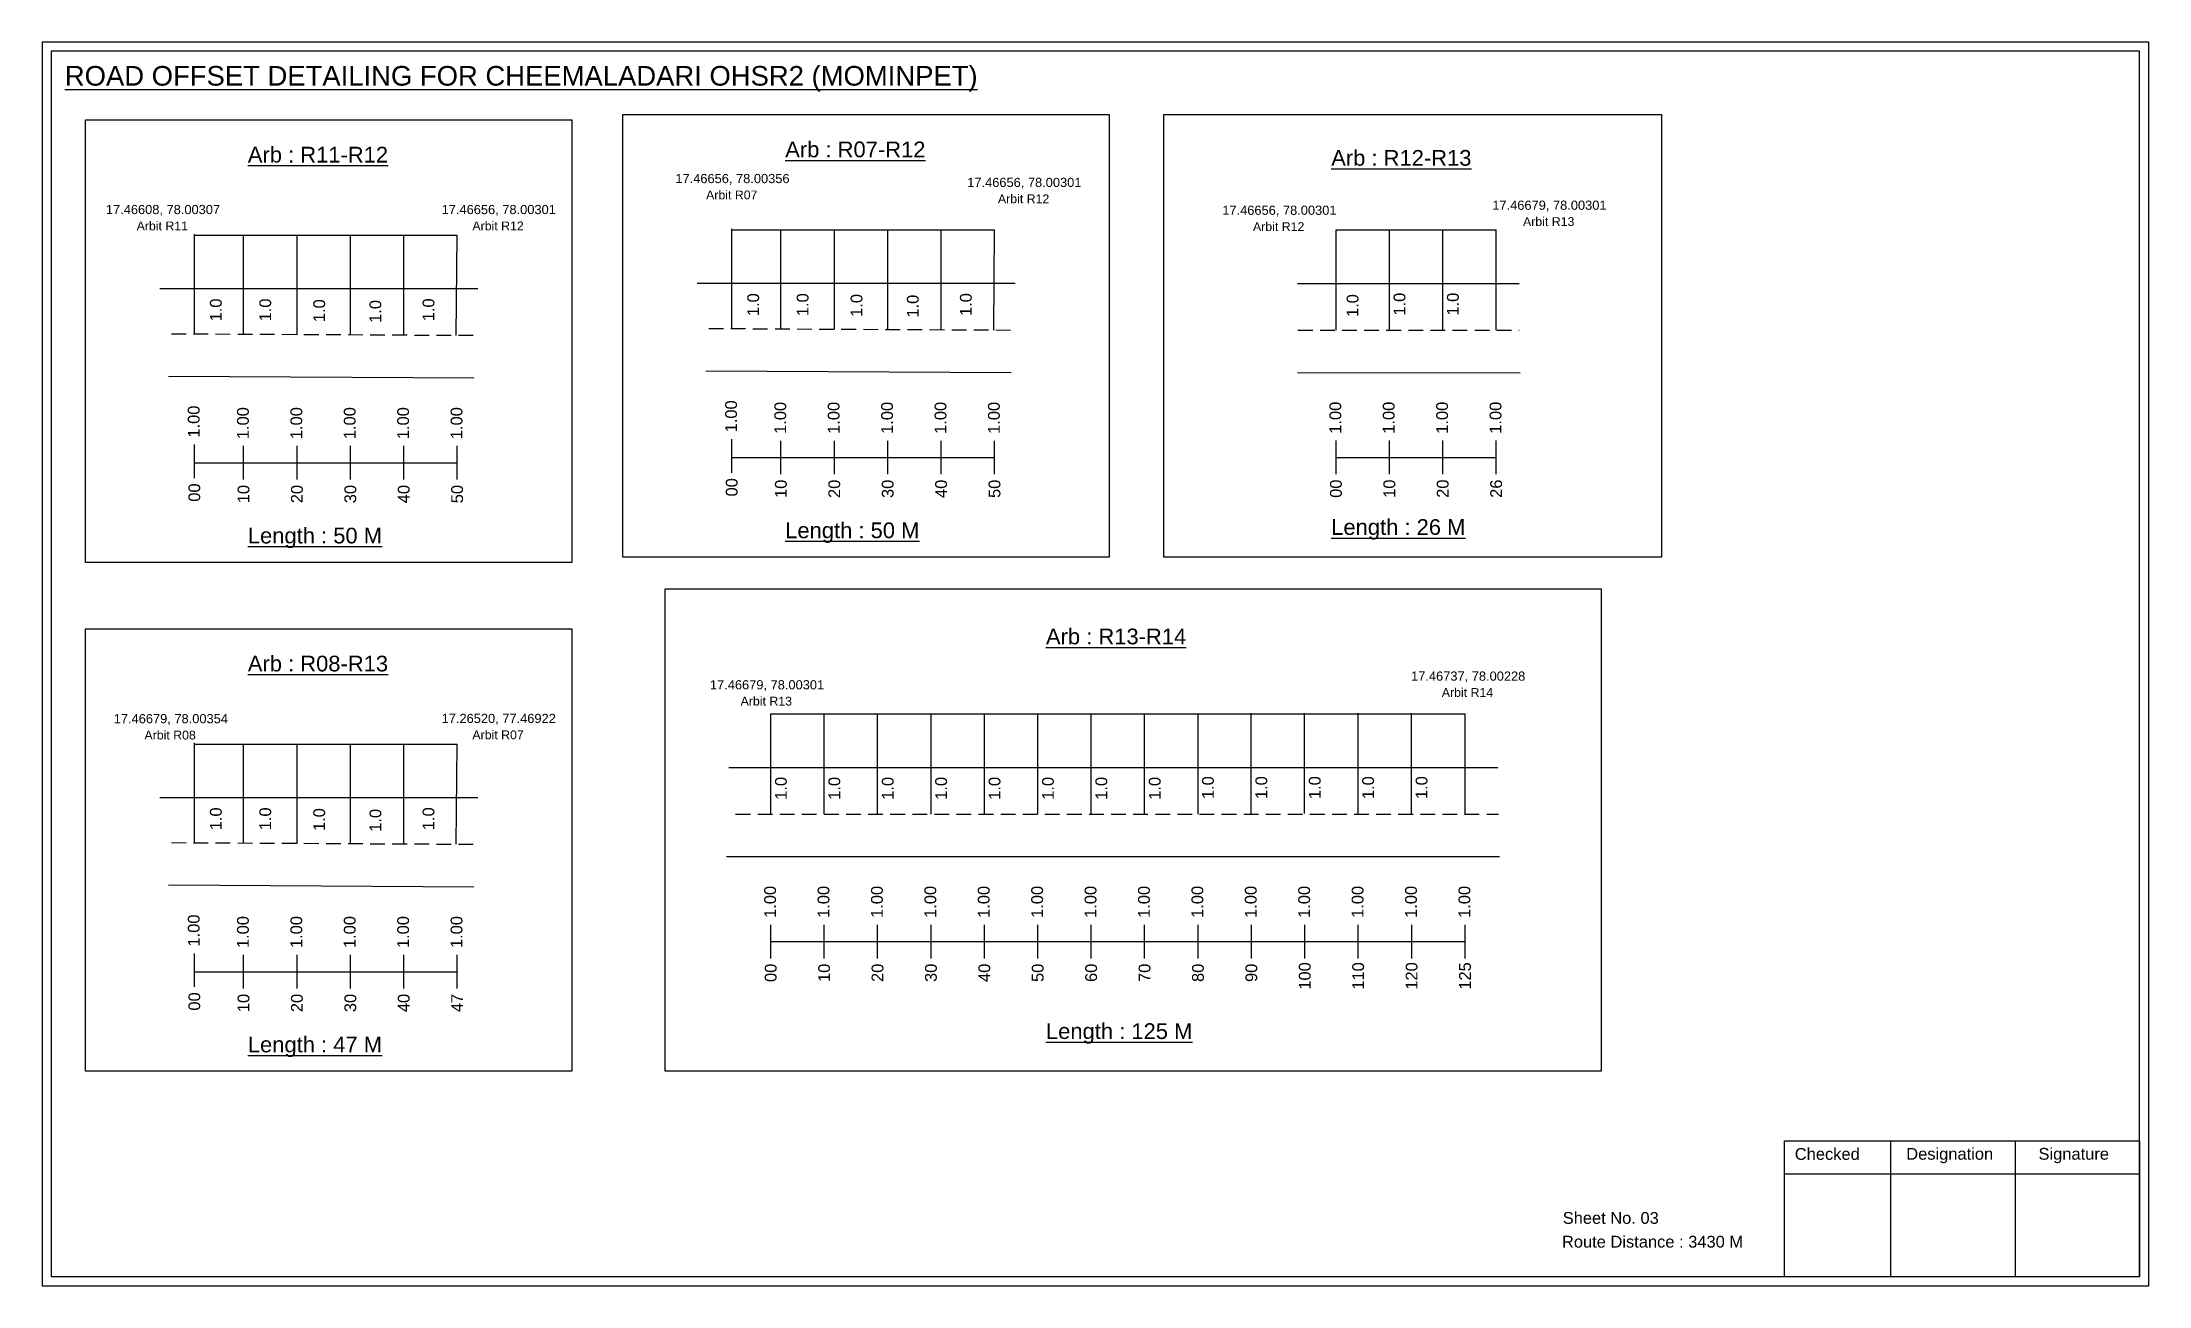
# Model space of a CAD drawing. Header units: inches. Extents: x 183 to 7161, y 301 to 1786.
# Drawn here: x 4615 to 5152, y 369 to 685 of the extents above; entities that cross this region are included whole.
import ezdxf

# ---------------------------------------------------------------- set-up
doc = ezdxf.new("R2010")
doc.units = ezdxf.units.IN
doc.header["$MEASUREMENT"] = 0
doc.linetypes.add('DASHED2', pattern=[0.375, 0.25, -0.125])
for name, color, linetype in [('PDF_Geometry', 7, 'Continuous'), ('PDF_Text', 5, 'Continuous'), ('pipe', 5, 'Continuous')]:
    doc.layers.add(name, color=color, linetype=linetype)
doc.styles.add('PDF Arial', font='arial.ttf')
doc.styles.get("Standard").update_dxf_attribs({"font": 'arial.ttf'})

msp = doc.modelspace()

# ---------------------------------------------------------------- texts
at = {"color": 242, "true_color": 0xcd2027}
for s, height, p in [('%%UROAD OFFSET DETAILING FOR CHEEMALADARI OHSR2 (MOMINPET)', 5, (4621.26, 674.28)), ('%%UArb : R07-R12', 4, (4804.7, 656.04)), ('%%UArb : R11-R12', 4, (4667.86, 654.7)), ('%%UArb : R12-R13', 4, (4943.74, 653.88)), ('%%ULength : 26 M', 4, (4943.74, 559.88)), ('%%ULength : 50 M', 4, (4667.86, 557.7)), ('%%ULength : 50 M', 4, (4804.7, 559.04)), ('%%UArb : R13-R14', 4, (4871.1, 532.01)), ('%%UArb : R08-R13', 4, (4667.86, 525.11)), ('%%ULength : 125 M', 4, (4871.1, 431.51)), ('%%ULength : 47 M', 4, (4667.86, 428.11))]:
    msp.add_text(s, height=height, dxfattribs=at).set_placement(p)
at = {"color": 5}
for s, height, p in [('17.46656, 78.00356', 2.34, (4776.73, 649.45)), ('17.46656, 78.00301', 2.34, (4851.05, 648.46)), ('17.46608, 78.00307', 2.34, (4631.71, 641.56)), ('17.46656, 78.00301', 2.34, (4717.21, 641.56)), ('Arbit R07', 2.246, (4784.55, 645.32)), ('Arbit R12', 2.246, (4858.87, 644.34)), ('17.46679, 78.00301', 2.34, (4984.76, 642.66)), ('Arbit R11', 2.246, (4639.54, 637.43)), ('Arbit R12', 2.246, (4725.04, 637.43)), ('17.46656, 78.00301', 2.34, (4916, 641.38)), ('Arbit R12', 2.246, (4923.82, 637.25)), ('Arbit R13', 2.246, (4992.58, 638.53)), ('17.46679, 78.00301', 2.34, (4785.53, 520.54)), ('17.46737, 78.00228', 2.34, (4964.08, 522.75)), ('Arbit R14', 2.246, (4971.9, 518.63)), ('Arbit R13', 2.246, (4793.35, 516.42)), ('17.46679, 78.00354', 2.34, (4633.71, 511.91)), ('Arbit R08', 2.246, (4641.53, 507.78)), ('17.26520, 77.46922', 2.34, (4717.21, 511.97)), ('Arbit R07', 2.246, (4725.04, 507.84))]:
    msp.add_text(s, height=height, dxfattribs=at).set_placement(p)
for p in [(4661.21, 614.24), (4673.79, 614.24), (4687.53, 614.05), (4701.84, 613.86), (4715.36, 614.27), (4798.05, 615.58), (4810.63, 615.58), (4824.36, 615.39), (4838.68, 615.2), (4852.2, 615.61), (4950.67, 615.35), (4962.62, 615.71), (4976.22, 615.71), (4805.1, 492.42), (4818.7, 492.42), (4832.3, 492.42), (4845.9, 492.42), (4859.5, 492.42), (4873.1, 492.42), (4886.7, 492.42), (4900.3, 492.42), (4913.84, 492.6), (4927.44, 492.6), (4941.04, 492.6), (4954.64, 492.6), (4968.24, 492.6), (4661.21, 484.65), (4673.79, 484.65), (4687.53, 484.46), (4701.84, 484.27), (4715.36, 484.68)]:
    msp.add_text('1.0', height=3, rotation=90).set_placement(p)
at = {"color": 217, "true_color": 0x93278f}
for s, p in [('1.00', (4655.58, 584.64)), ('1.00', (4668.1, 584.25)), ('1.00', (4681.7, 584.25)), ('1.00', (4695.3, 584.25)), ('1.00', (4708.9, 584.25)), ('1.00', (4722.5, 584.25)), ('1.00', (4792.42, 585.98)), ('1.00', (4804.94, 585.59)), ('1.00', (4818.54, 585.59)), ('1.00', (4832.14, 585.59)), ('1.00', (4845.74, 585.59)), ('1.00', (4859.34, 585.59)), ('1.00', (4946.28, 585.63)), ('1.00', (4959.88, 585.63)), ('1.00', (4973.48, 585.63)), ('1.00', (4987.08, 585.63)), ('00', (4792.57, 569.66)), ('00', (4655.73, 568.32)), ('10', (4668.25, 567.93)), ('20', (4681.85, 567.93)), ('30', (4695.45, 567.93)), ('40', (4709.05, 567.93)), ('50', (4722.65, 567.93)), ('10', (4805.09, 569.27)), ('20', (4818.69, 569.27)), ('30', (4832.29, 569.27)), ('40', (4845.89, 569.27)), ('50', (4859.49, 569.27)), ('00', (4946.43, 569.31)), ('10', (4960.03, 569.31)), ('20', (4973.63, 569.31)), ('26', (4987.23, 569.31)), ('1.00', (4802.35, 462.34)), ('1.00', (4815.95, 462.34)), ('1.00', (4829.55, 462.34)), ('1.00', (4843.15, 462.34)), ('1.00', (4856.75, 462.34)), ('1.00', (4870.35, 462.34)), ('1.00', (4883.95, 462.34)), ('1.00', (4897.55, 462.34)), ('1.00', (4911.15, 462.34)), ('1.00', (4924.75, 462.34)), ('1.00', (4938.35, 462.34)), ('1.00', (4951.95, 462.34)), ('1.00', (4965.55, 462.34)), ('1.00', (4979.15, 462.34)), ('1.00', (4655.58, 455.05)), ('1.00', (4668.1, 454.66)), ('1.00', (4681.7, 454.66)), ('1.00', (4695.3, 454.66)), ('1.00', (4708.9, 454.66)), ('1.00', (4722.5, 454.66)), ('100', (4938.5, 444.06)), ('110', (4952.1, 444.06)), ('120', (4965.7, 444.06)), ('125', (4979.3, 444.06)), ('00', (4802.5, 446.02)), ('10', (4816.1, 446.02)), ('20', (4829.7, 446.02)), ('30', (4843.3, 446.02)), ('40', (4856.9, 446.02)), ('50', (4870.5, 446.02)), ('60', (4884.1, 446.02)), ('70', (4897.7, 446.02)), ('80', (4911.3, 446.02)), ('90', (4924.9, 446.02)), ('00', (4655.73, 438.73)), ('10', (4668.25, 438.34)), ('20', (4681.85, 438.34)), ('30', (4695.45, 438.34)), ('40', (4709.05, 438.34)), ('47', (4722.65, 438.34))]:
    msp.add_text(s, height=3, rotation=90, dxfattribs=at).set_placement(p)
for s, p in [('Sheet No. 03', (5002.69, 384.44)), ('Route Distance : 3430 M', (5002.5, 378.39))]:
    msp.add_text(s, height=3).set_placement(p)
at = {"layer": 'PDF_Text', "color": 7, "attachment_point": 7, "style": 'PDF Arial'}
for s, insert, char_height in [('Checked', (5061.79, 400.69), 3.001), ('Designation', (5090.17, 399.86), 3.0006), ('Signature', (5123.85, 399.86), 3.001)]:
    msp.add_mtext(s, dxfattribs=dict(at, insert=insert, char_height=char_height))

# ---------------------------------------------------------------- linework, layer by layer
for p, q in [((4654.25, 610.96), (4654.25, 636.49)), ((4666.78, 610.91), (4666.78, 636.19)), ((4680.38, 610.85), (4680.38, 636.19)), ((4693.98, 610.92), (4693.98, 636.19)), ((4707.58, 610.66), (4707.58, 636.19)), ((4720.95, 610.69), (4721.18, 636.19)), ((4791.09, 612.3), (4791.09, 637.83)), ((4803.61, 612.25), (4803.61, 637.53)), ((4817.21, 612.19), (4817.21, 637.53)), ((4830.81, 612.26), (4830.81, 637.53)), ((4844.41, 612), (4844.41, 637.53)), ((4857.79, 612.03), (4858.01, 637.53)), ((4944.96, 612.04), (4944.96, 637.57)), ((4958.56, 612.04), (4958.56, 637.57)), ((4972.16, 612.04), (4972.16, 637.57)), ((4985.76, 612.04), (4985.76, 637.57)), ((4726.42, 622.52), (4645.47, 622.52)), ((4863.26, 623.86), (4782.31, 623.86)), ((4935.12, 623.92), (4991.61, 623.92)), ((4784.52, 601.66), (4862.25, 601.22)), ((4935.12, 601.24), (4991.83, 601.11)), ((4647.68, 600.32), (4725.41, 599.88)), ((4801.03, 488.74), (4801.03, 514.28)), ((4814.63, 488.74), (4814.63, 514.28)), ((4828.23, 488.74), (4828.23, 514.28)), ((4841.83, 488.74), (4841.83, 514.28)), ((4855.43, 488.74), (4855.43, 514.28)), ((4869.03, 488.74), (4869.03, 514.28)), ((4882.63, 488.74), (4882.63, 514.28)), ((4896.23, 488.74), (4896.23, 514.28)), ((4909.83, 488.74), (4909.83, 514.28)), ((4923.37, 488.92), (4923.37, 514.46)), ((4936.97, 488.92), (4936.97, 514.46)), ((4950.57, 488.92), (4950.57, 514.46)), ((4964.17, 488.92), (4964.17, 514.46)), ((4977.83, 488.74), (4977.83, 514.28)), ((4654.25, 481.37), (4654.25, 506.9)), ((4666.78, 481.32), (4666.78, 506.6)), ((4680.38, 481.26), (4680.38, 506.6)), ((4693.98, 481.32), (4693.98, 506.6)), ((4707.58, 481.07), (4707.58, 506.6)), ((4720.95, 481.1), (4721.18, 506.6)), ((4790.33, 500.63), (4986.21, 500.63)), ((4726.42, 492.93), (4645.47, 492.93)), ((4789.79, 477.94), (4986.62, 477.98)), ((4647.68, 470.73), (4725.41, 470.29))]:
    msp.add_line(p, q)
at = {"color": 5}
for p, q in [((4654.25, 636.19), (4721.18, 636.19)), ((4791.09, 637.53), (4858.01, 637.53)), ((4944.96, 637.57), (4985.76, 637.57)), ((4801.03, 514.28), (4977.83, 514.28)), ((4654.25, 506.6), (4721.18, 506.6))]:
    msp.add_line(p, q, dxfattribs=at)
at = {"linetype": 'DASHED2', "ltscale": 15}
for p, q in [((4785.23, 612.44), (4863.52, 612.03)), ((4935.27, 612.04), (4991.61, 612.04)), ((4648.4, 611.1), (4726.68, 610.69)), ((4792.08, 488.74), (4986.36, 488.74)), ((4648.4, 481.51), (4726.68, 481.1))]:
    msp.add_line(p, q, dxfattribs=at)
at = {"color": 217, "true_color": 0x93278f}
for p, q in [((4654.25, 574.35), (4654.25, 582.9)), ((4666.78, 573.96), (4666.78, 582.52)), ((4680.38, 573.96), (4680.38, 582.52)), ((4693.98, 573.96), (4693.98, 582.52)), ((4707.58, 573.96), (4707.58, 582.52)), ((4721.18, 573.96), (4721.18, 582.52)), ((4791.09, 575.69), (4791.09, 584.24)), ((4791.09, 579.57), (4858.01, 579.58)), ((4803.61, 575.3), (4803.61, 583.86)), ((4817.21, 575.3), (4817.21, 583.86)), ((4830.81, 575.3), (4830.81, 583.86)), ((4844.41, 575.3), (4844.41, 583.86)), ((4858.01, 575.3), (4858.01, 583.86)), ((4944.96, 575.34), (4944.96, 583.9)), ((4944.96, 579.61), (4985.76, 579.62)), ((4958.56, 575.34), (4958.56, 583.9)), ((4972.16, 575.34), (4972.16, 583.9)), ((4985.76, 575.34), (4985.76, 583.9)), ((4654.25, 578.23), (4721.18, 578.24)), ((4801.03, 452.04), (4801.03, 460.6)), ((4801.03, 456.31), (4977.83, 456.37)), ((4814.63, 452.04), (4814.63, 460.6)), ((4828.23, 452.04), (4828.23, 460.6)), ((4841.83, 452.04), (4841.83, 460.6)), ((4855.43, 452.04), (4855.43, 460.6)), ((4869.03, 452.04), (4869.03, 460.6)), ((4882.63, 452.04), (4882.63, 460.6)), ((4896.23, 452.04), (4896.23, 460.6)), ((4909.83, 452.04), (4909.83, 460.6)), ((4923.43, 452.04), (4923.43, 460.6)), ((4937.03, 452.04), (4937.03, 460.6)), ((4950.63, 452.04), (4950.63, 460.6)), ((4964.23, 452.04), (4964.23, 460.6)), ((4977.83, 452.04), (4977.83, 460.6)), ((4654.25, 444.76), (4654.25, 453.31)), ((4666.78, 444.37), (4666.78, 452.93)), ((4680.38, 444.37), (4680.38, 452.93)), ((4693.98, 444.37), (4693.98, 452.93)), ((4707.58, 444.37), (4707.58, 452.93)), ((4721.18, 444.37), (4721.18, 452.93)), ((4654.25, 448.64), (4721.18, 448.65))]:
    msp.add_line(p, q, dxfattribs=at)
for points in [[(4626.55, 665.55), (4750.35, 665.55), (4750.35, 552.87), (4626.55, 552.87)], [(4763.39, 666.89), (4887.19, 666.89), (4887.19, 554.21), (4763.39, 554.21)], [(4901.1, 666.89), (5027.85, 666.89), (5027.85, 554.21), (4901.1, 554.21)], [(4626.55, 535.96), (4750.35, 535.96), (4750.35, 423.28), (4626.55, 423.28)]]:
    msp.add_lwpolyline(points, close=True)
at = {"layer": 'PDF_Geometry'}
for points in [[(4615.48, 685.35), (4615.48, 368.64), (5151.95, 368.64), (5151.95, 685.35)], [(4617.8, 683.03), (4617.8, 371.06), (5149.53, 371.06), (5149.53, 683.03)]]:
    msp.add_lwpolyline(points, close=True, dxfattribs=at)
at = {"layer": 'PDF_Geometry', "color": 242, "true_color": 0xcc1f26}
msp.add_lwpolyline([(5149.53, 370.97), (5059.19, 370.97), (5059.19, 405.58), (5149.53, 405.58)], close=True, dxfattribs=at)
for points in [[(5086.17, 405.58), (5086.17, 370.97)], [(5117.9, 405.58), (5117.9, 370.97)], [(5059.19, 397.21), (5149.53, 397.21)]]:
    msp.add_lwpolyline(points, dxfattribs=at)
at = {"layer": 'pipe', "color": 0}
msp.add_lwpolyline([(4774.13, 546.14), (5012.45, 546.14), (5012.45, 423.28), (4774.13, 423.28)], close=True, dxfattribs=at)

msp.set_redraw_order([(e.dxf.handle, doc.entitydb.next_handle()) for e in msp.query("TEXT MTEXT ATTDEF DIMENSION ARC_DIMENSION")])  # texts and dimensions are drawn at this point

doc.saveas('drawing.dxf')
